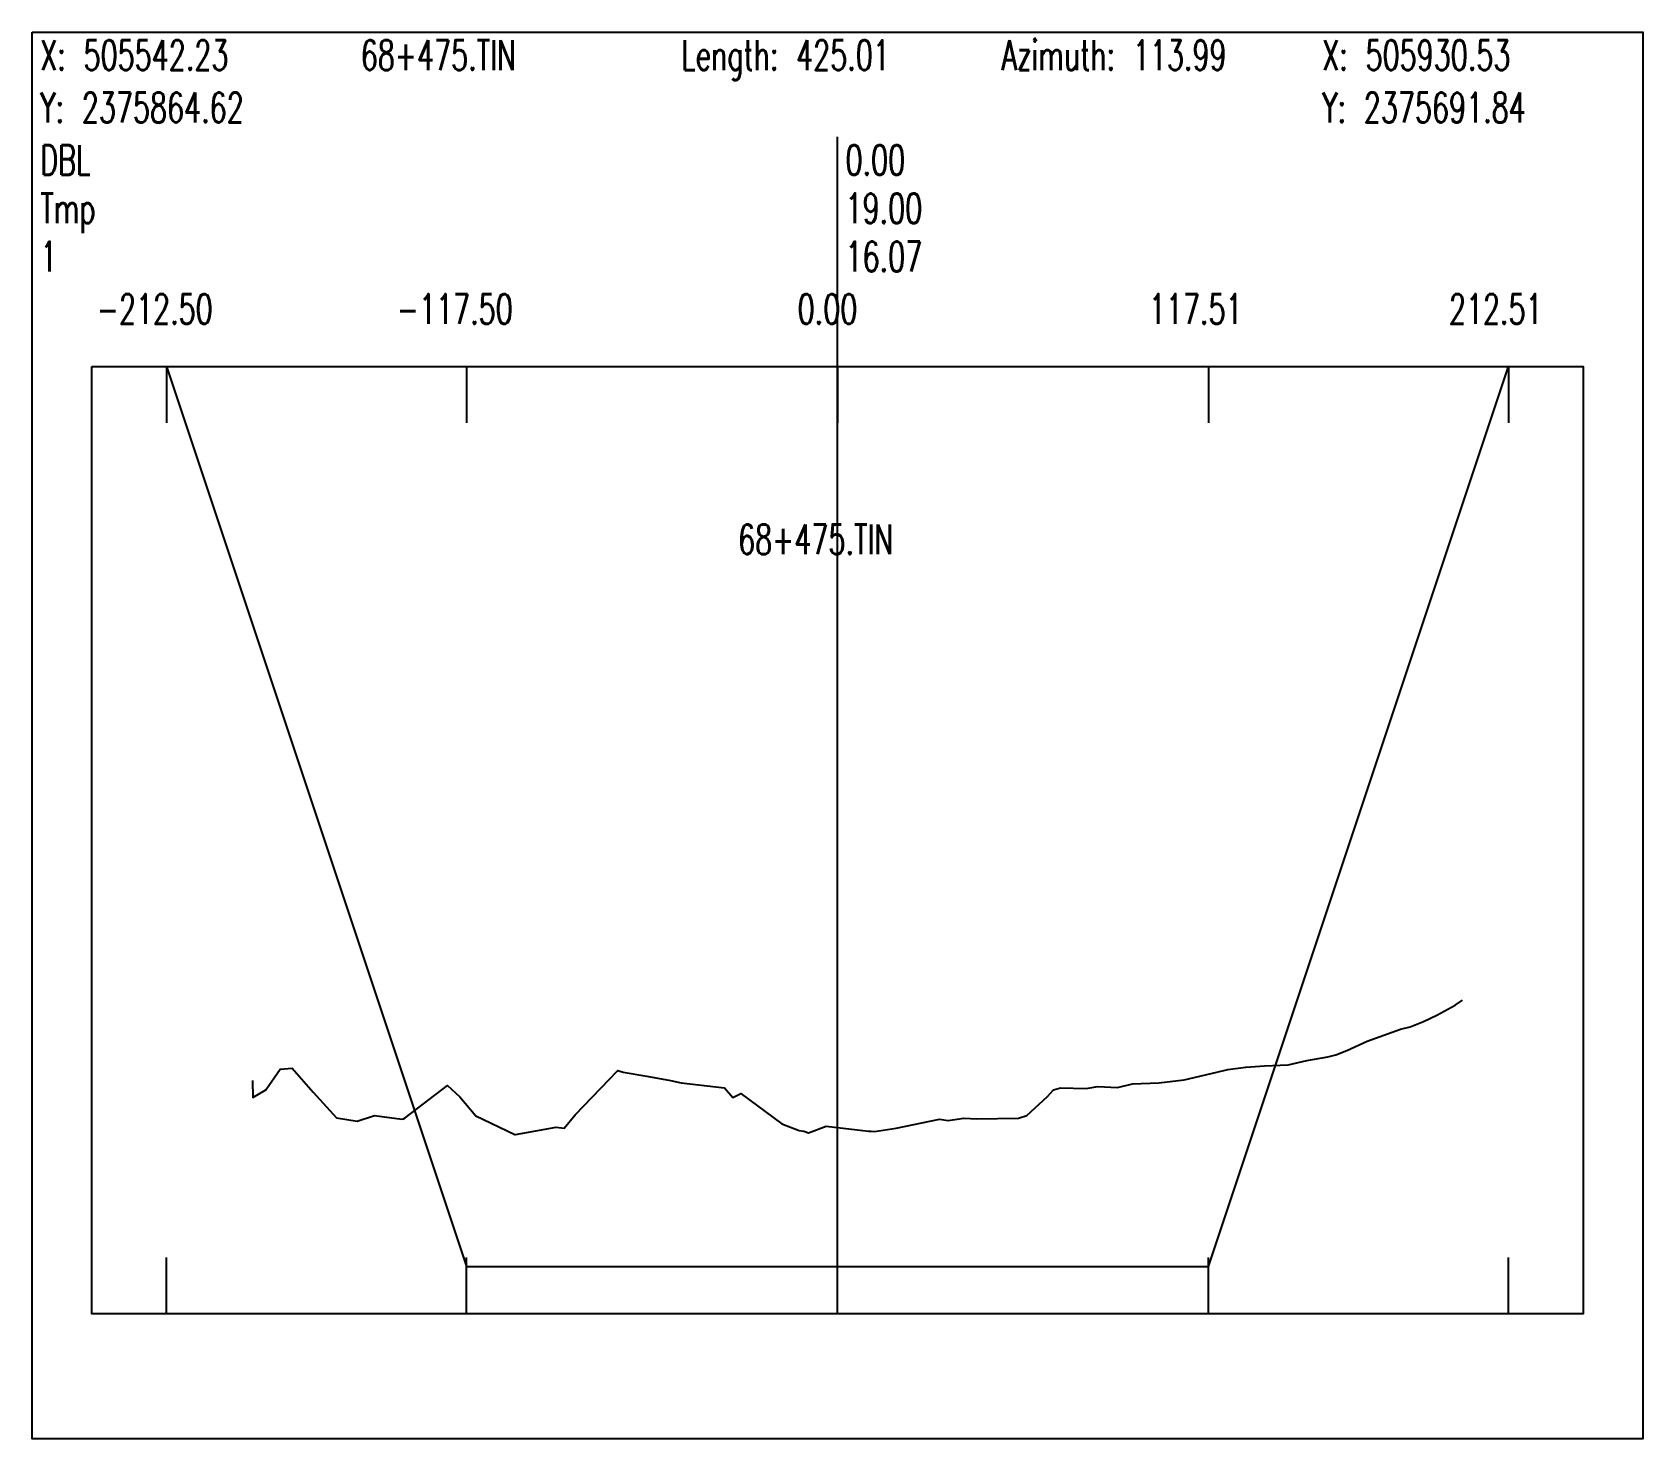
# Model space of a CAD drawing. Extents: x 1 to 171, y -4454 to 0.
# Drawn here: x 1 to 171, y -4454.3 to -4305.8 of the extents above; entities that cross this region are included whole.
import ezdxf

# ---------------------------------------------------------------- set-up
doc = ezdxf.new("R2010")
doc.units = 0
doc.header["$MEASUREMENT"] = 0
doc.layers.add('LABELS', color=7, linetype='Continuous')
doc.layers.add('XSECTION', color=7, linetype='Continuous')
doc.styles.get("Standard").update_dxf_attribs({"font": 'txt.shx'})

msp = doc.modelspace()

# ---------------------------------------------------------------- texts
at = {"layer": 'LABELS', "color": 0, "width": 0.666667}
for s, height, p in [('X: 505542.23', 3.1482, (1.85, -4309.81)), ('68+475.TIN', 3.148, (35.68, -4309.81)), ('Length: 425.01', 3.1482, (69.51, -4309.81)), ('Azimuth: 113.99', 3.1482, (103.34, -4309.81)), ('X: 505930.53', 3.1482, (137.17, -4309.81)), ('Y: 2375864.62', 3.1482, (1.85, -4315.34)), ('Y: 2375691.84', 3.1482, (137.17, -4315.34)), ('DBL', 3.148, (1.85, -4320.87)), ('0.00', 3.148, (86.85, -4320.87)), ('0.00', 3.148, (86.85, -4320.87)), ('Tmp', 3.148, (1.85, -4325.97)), ('19.00', 3.148, (86.85, -4325.97)), ('19.00', 3.148, (86.85, -4325.97)), ('-212.50', 3.148, (7.82, -4336.6)), ('-117.50', 3.148, (39.49, -4336.6)), ('0.00', 3.148, (81.8, -4336.6)), ('117.51', 3.148, (118.87, -4336.6)), ('212.51', 3.148, (150.54, -4336.6)), ('68+475.TIN', 3.148, (75.51, -4360.92))]:
    msp.add_text(s, height=height, dxfattribs=at).set_placement(p)
at = {"layer": 'LABELS', "color": 1, "width": 0.666667}
for s, height, p in [('1', 3.15, (1.85, -4331.07)), ('16.07', 3.148, (86.85, -4331.07)), ('16.07', 3.148, (86.85, -4331.07))]:
    msp.add_text(s, height=height, dxfattribs=at).set_placement(p)

# ---------------------------------------------------------------- linework, layer by layer
at = {"layer": 'XSECTION', "color": 0, "linetype": 'Continuous'}
for points in [[(1, -4305.81), (171, -4305.81), (171, -4454.28), (1, -4454.28), (1, -4305.81)], [(86, -4441.1), (86, -4316.87)], [(86, -4441.1), (86, -4316.87)], [(7.3, -4341.1), (164.71, -4341.1), (164.71, -4441.1), (7.3, -4441.1), (7.3, -4341.1)], [(15.17, -4341.1), (15.17, -4347.04)], [(15.17, -4341.1), (46.83, -4436.1)], [(15.17, -4341.1), (46.83, -4436.1)], [(46.83, -4341.1), (46.83, -4347.04)], [(86, -4341.1), (86, -4347.04)], [(125.17, -4341.1), (125.17, -4347.04)], [(125.17, -4436.1), (156.84, -4341.1)], [(125.17, -4436.1), (156.84, -4341.1)], [(156.84, -4341.1), (156.84, -4347.04)], [(15.17, -4441.1), (15.17, -4435.16)], [(46.83, -4441.1), (46.83, -4435.16)], [(86, -4441.1), (86, -4435.16)], [(125.17, -4441.1), (125.17, -4435.16)], [(156.84, -4441.1), (156.84, -4435.16)], [(46.83, -4436.1), (86, -4436.1)], [(46.83, -4436.1), (46.83, -4436.1)], [(46.83, -4436.1), (86, -4436.1)], [(86, -4436.1), (125.17, -4436.1)], [(86, -4436.1), (125.17, -4436.1)], [(125.17, -4436.1), (125.17, -4436.1)]]:
    msp.add_lwpolyline(points, dxfattribs=at)
at = {"layer": 'XSECTION', "color": 1, "linetype": 'Continuous'}
msp.add_lwpolyline([(24.25, -4416.45), (24.28, -4418.25), (25.67, -4417.45), (27.18, -4415.25), (28.43, -4415.15), (30.65, -4417.7), (33.12, -4420.4), (35.29, -4420.75), (37.13, -4420.15), (40.03, -4420.55), (40.2, -4420.5), (40.37, -4420.4), (44.85, -4417), (46.12, -4418.2), (47.81, -4420.2), (51.96, -4422.15), (51.97, -4422.15), (51.98, -4422.15), (52.01, -4422.15), (56.3, -4421.4), (57.14, -4421.5), (58.32, -4420.1), (62.83, -4415.4), (63.37, -4415.6), (65.86, -4416), (68.37, -4416.45), (69.49, -4416.7), (74.09, -4417.25), (74.95, -4418.25), (75.8, -4417.85), (80.14, -4421.05), (81.95, -4421.75), (82.44, -4421.8), (82.94, -4422), (84.8, -4421.3), (89.27, -4421.8), (89.56, -4421.8), (89.92, -4421.85), (92.19, -4421.5), (96.76, -4420.55), (97.69, -4420.7), (99.32, -4420.45), (100.7, -4420.5), (105.1, -4420.45), (105.98, -4420.15), (108.18, -4418.15), (108.81, -4417.45), (109.53, -4417.25), (112.26, -4417.3), (113.49, -4417.1), (115.55, -4417.2), (117.15, -4416.8), (119.92, -4416.7), (122.59, -4416.4), (126.03, -4415.6), (127.21, -4415.3), (129.09, -4415.05), (131.07, -4414.9), (133.56, -4414.8), (135.53, -4414.35), (137.77, -4413.95), (138.61, -4413.75), (139.78, -4413.3), (141.91, -4412.3), (145.44, -4411.05), (146.46, -4410.8), (147.87, -4410.25), (149.27, -4409.55), (151.21, -4408.5), (151.99, -4408)], dxfattribs=at)

msp.set_redraw_order([(e.dxf.handle, doc.entitydb.next_handle()) for e in msp.query("TEXT MTEXT ATTDEF DIMENSION ARC_DIMENSION")])  # texts and dimensions are drawn at this point

doc.saveas('drawing.dxf')
